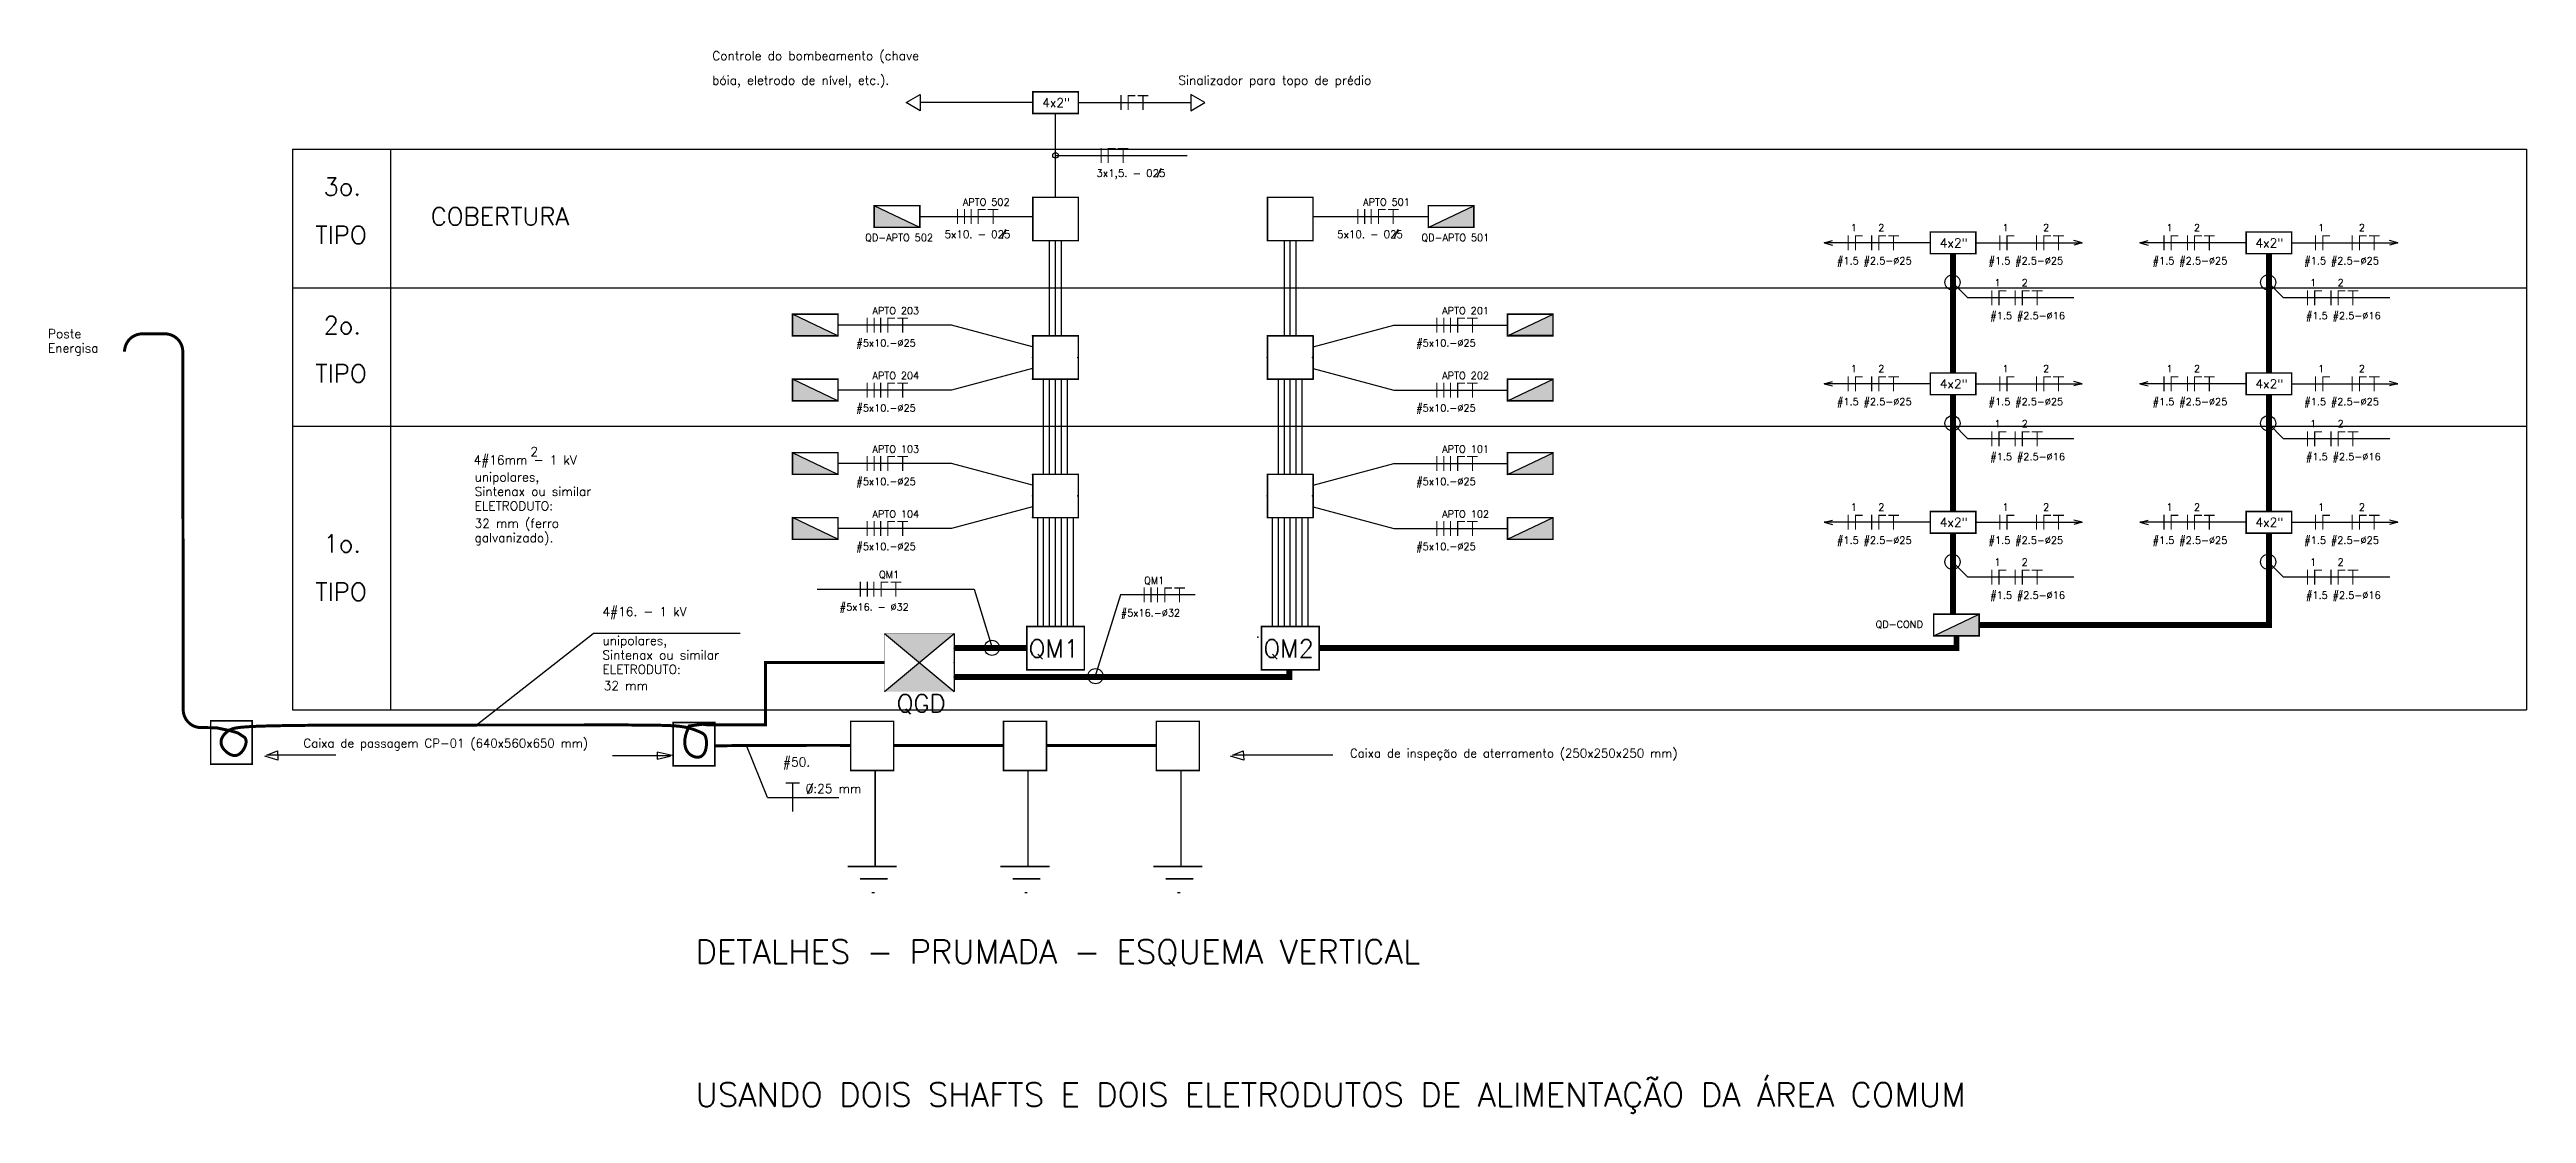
# Model space of a CAD drawing. Header units: millimetres. Extents: x 42 to 552, y 43 to 535.
# Drawn here: x 419.51 to 461.16, y 486.89 to 504.77 of the extents above; entities that cross this region are included whole.
import ezdxf
from ezdxf.enums import TextEntityAlignment as Align

# ---------------------------------------------------------------- set-up
doc = ezdxf.new("R2010")
doc.units = ezdxf.units.MM
doc.header["$LTSCALE"] = 0.75
doc.header["$MEASUREMENT"] = 0
for name, color, linetype in [('CIRCUITOS', 7, 'Continuous'), ('DETALHES-DIVERSOS', 7, 'Continuous'), ('ENTRADA', 7, 'Continuous')]:
    doc.layers.add(name, color=color, linetype=linetype)
doc.styles.add('ROMANS', font='romans.shx')

msp = doc.modelspace()

# ---------------------------------------------------------------- texts
at = {"style": 'ROMANS'}
msp.add_text('DETALHES - PRUMADA - ESQUEMA VERTICAL', height=0.4, dxfattribs=at).set_placement((430.373, 489.406))
at = {"color": 1, "style": 'ROMANS'}
msp.add_text('USANDO DOIS SHAFTS E DOIS ELETRODUTOS DE ALIMENTAÇÃO DA ÁREA COMUM', height=0.4, dxfattribs=at).set_placement((430.373, 487.003))
at = {"layer": 'DETALHES-DIVERSOS', "style": 'ROMANS'}
for s, height, p in [('Controle do bombeamento (chave', 0.15, (430.656, 504.589)), ('bóia, eletrodo de nível, etc.).', 0.15, (430.656, 504.177)), ('4x2"', 0.15, (436.205, 503.798)), ('Sinalizador para topo de prédio', 0.15, (438.493, 504.177)), ('3x1,5. - 025', 0.126, (437.116, 502.627)), ('3o.', 0.3, (424.121, 502.313)), ('COBERTURA', 0.3, (425.923, 501.814)), ('TIPO', 0.3, (423.986, 501.502)), ('QD-APTO 502', 0.12, (433.227, 501.548)), ('5x10. - 025', 0.126, (434.563, 501.6)), ('5x10. - 025', 0.126, (441.163, 501.6)), ('QD-APTO 501', 0.12, (442.581, 501.548)), ('4x2"', 0.15, (451.297, 501.443)), ('4x2"', 0.15, (456.605, 501.443)), ('#1.5 #2.5-%%C25', 0.12, (449.568, 501.158)), ('#1.5 #2.5-%%C25', 0.12, (452.117, 501.158)), ('#1.5 #2.5-%%C25', 0.12, (454.876, 501.158)), ('#1.5 #2.5-%%C25', 0.12, (457.425, 501.158)), ('2o.', 0.3, (424.121, 499.985)), ('#1.5 #2.5-%%C16', 0.12, (452.146, 500.235)), ('#1.5 #2.5-%%C16', 0.12, (457.454, 500.235)), ('Poste', 0.15, (419.488, 499.918)), ('Energisa', 0.15, (419.488, 499.675)), ('#5x10.-%%C25', 0.12, (433.081, 499.777)), ('#5x10.-%%C25', 0.12, (442.495, 499.777)), ('TIPO', 0.3, (423.986, 499.174)), ('#1.5 #2.5-%%C25', 0.12, (449.568, 498.79)), ('4x2"', 0.15, (451.297, 499.075)), ('#1.5 #2.5-%%C25', 0.12, (452.117, 498.79)), ('#1.5 #2.5-%%C25', 0.12, (454.876, 498.79)), ('4x2"', 0.15, (456.605, 499.075)), ('#1.5 #2.5-%%C25', 0.12, (457.425, 498.79)), ('#5x10.-%%C25', 0.12, (433.081, 498.685)), ('#5x10.-%%C25', 0.12, (442.495, 498.685)), ('4#16mm - 1 kV', 0.15, (426.644, 497.795)), ('2', 0.15, (427.599, 497.937)), ('#1.5 #2.5-%%C16', 0.12, (452.146, 497.866)), ('#1.5 #2.5-%%C16', 0.12, (457.454, 497.866)), ('Sintenax ou similar', 0.15, (426.661, 497.266)), ('unipolares,', 0.15, (426.661, 497.509)), ('#5x10.-%%C25', 0.12, (433.081, 497.449)), ('#5x10.-%%C25', 0.12, (442.495, 497.449)), ('32 mm (ferro', 0.15, (426.66, 496.73)), ('ELETRODUTO: ', 0.15, (426.661, 497.023)), ('4x2"', 0.15, (451.297, 496.747)), ('4x2"', 0.15, (456.605, 496.747)), ('1o.', 0.3, (424.121, 496.317)), ('galvanizado).', 0.15, (426.66, 496.488)), ('#5x10.-%%C25', 0.12, (433.081, 496.357)), ('#5x10.-%%C25', 0.12, (442.495, 496.357)), ('#1.5 #2.5-%%C25', 0.12, (449.568, 496.462)), ('#1.5 #2.5-%%C25', 0.12, (452.117, 496.462)), ('#1.5 #2.5-%%C25', 0.12, (454.876, 496.462)), ('#1.5 #2.5-%%C25', 0.12, (457.425, 496.462)), ('TIPO', 0.3, (423.986, 495.506)), ('#1.5 #2.5-%%C16', 0.12, (452.146, 495.538)), ('#1.5 #2.5-%%C16', 0.12, (457.454, 495.538)), ('4#16. - 1 kV', 0.15, (428.811, 495.247)), ('#5x16. - %%C32', 0.12, (432.8, 495.341)), ('#5x16.-%%C32', 0.12, (437.526, 495.241)), ('unipolares,', 0.15, (428.811, 494.761)), ('QM1', 0.3, (435.977, 494.551)), ('QM2', 0.3, (439.924, 494.551)), ('QD-COND', 0.12, (450.216, 495.049)), ('Sintenax ou similar', 0.15, (428.811, 494.518)), ('ELETRODUTO: ', 0.15, (428.811, 494.275)), ('32 mm', 0.15, (428.832, 494.003)), ('QGD', 0.3, (433.758, 493.63)), ('#50.', 0.15, (431.848, 492.72)), ('0:25 mm', 0.15, (432.228, 492.273))]:
    msp.add_text(s, height=height, dxfattribs=at).set_placement(p)
at = {"layer": 'ENTRADA', "style": 'ROMANS'}
for s, p in [('Caixa de passagem CP-01 (640x560x650 mm)', (423.783, 493.038)), ('Caixa de inspeção de aterramento (250x250x250 mm)', (441.38, 492.87))]:
    msp.add_text(s, height=0.1452, dxfattribs=at).set_placement(p)

# ---------------------------------------------------------------- blocks, each defined once
blk = doc.blocks.new('A$C70AA6701')
at = {"const_width": 0.018}
for points in [[(0.206, 0.252), (0.206, 0)], [(0.326, 0.252), (0.326, 0)], [(0.332, 0.243), (0.449, 0.243)], [(0.485, 0.243), (0.665, 0.243)], [(0.575, 0.252), (0.575, 0)]]:
    blk.add_lwpolyline(points, dxfattribs=at)
at = {"style": 'ROMANS', "flags": 8}
blk.add_attdef('001', text='', height=0.12, dxfattribs=at).set_placement((0.137, 0.38), align=Align.MIDDLE_CENTER)
blk = doc.blocks.new('FFFNT')
at = {"const_width": 0.24}
for points in [[(0.12, 1.68), (0.12, -1.68)], [(1.68, 1.68), (1.68, -1.68)], [(3.16, 1.68), (3.16, -1.68)], [(4.76, 1.68), (4.76, -1.68)], [(4.84, 1.56), (6.4, 1.56)], [(6.88, 1.56), (9.28, 1.56)], [(8.08, 1.68), (8.08, -1.68)]]:
    blk.add_lwpolyline(points, dxfattribs=at)
at = {"style": 'ROMANS', "flags": 8}
blk.add_attdef('001', text='', height=1.6, dxfattribs=at).set_placement((2.25, 3.39), align=Align.MIDDLE_CENTER)
blk = doc.blocks.new('A$C299C4914')
at = {"const_width": 0.018}
for points in [[(0.043, 0.252), (0.043, 0)], [(0.163, 0.252), (0.163, 0)], [(0.169, 0.243), (0.286, 0.243)]]:
    blk.add_lwpolyline(points, dxfattribs=at)
at = {"style": 'ROMANS', "flags": 8}
blk.add_attdef('001', text='', height=0.12, dxfattribs=at).set_placement((0.137, 0.38), align=Align.MIDDLE_CENTER)
blk = doc.blocks.new('A$C6F0B5A82')
at = {"const_width": 0.018}
for points in [[(0.009, 0.252), (0.009, 0)], [(0.129, 0.252), (0.129, 0)], [(0.135, 0.243), (0.252, 0.243)], [(0.288, 0.243), (0.468, 0.243)], [(0.378, 0.252), (0.378, 0)]]:
    blk.add_lwpolyline(points, dxfattribs=at)
at = {"style": 'ROMANS', "flags": 8}
blk.add_attdef('001', text='', height=0.12, dxfattribs=at).set_placement((0.17, 0.38), align=Align.MIDDLE_CENTER)

# ---------------------------------------------------------------- hatches: boundary and pattern name
h = msp.add_hatch(color=256)
h.dxf.hatch_style = 1
h.paths.add_polyline_path([(443.462, 502.143), (442.697, 501.779), (443.462, 501.779)])
h.paths.add_polyline_path([(433.38, 502.143), (433.38, 501.779), (434.146, 501.779)])
h = msp.add_hatch(color=256)
h.dxf.hatch_style = 1
h.paths.add_polyline_path([(432.005, 497.993), (432.005, 497.629), (432.77, 497.629)])
h.paths.add_polyline_path([(432.005, 496.901), (432.005, 496.537), (432.77, 496.537)])
h.paths.add_polyline_path([(432.005, 499.228), (432.005, 498.864), (432.77, 498.864)])
h.paths.add_polyline_path([(432.005, 500.32), (432.005, 499.956), (432.77, 499.956)])
h = msp.add_hatch()
h.set_pattern_fill('ANGLE', color=256)
h.set_pattern_definition([(0, (-2157.861, -862.1126), (0, 6.985), [5.08, -1.905]), (90, (-2157.861, -862.1126), (-6.985, 4e-16), [5.08, -1.905])])
h.paths.add_polyline_path([(444.794, 499.228), (444.028, 498.864), (444.794, 498.864)])
h.paths.add_polyline_path([(444.794, 500.32), (444.028, 499.956), (444.794, 499.956)])
h = msp.add_hatch(color=256)
h.dxf.hatch_style = 1
h.paths.add_polyline_path([(444.794, 500.32), (444.028, 499.956), (444.794, 499.956)])
h.paths.add_polyline_path([(444.794, 499.228), (444.028, 498.864), (444.794, 498.864)])
h = msp.add_hatch(color=256)
h.dxf.hatch_style = 1
h.paths.add_polyline_path([(432.005, 497.993), (432.005, 497.629), (432.77, 497.629)])
h = msp.add_hatch(color=256)
h.dxf.hatch_style = 1
h.paths.add_polyline_path([(444.794, 497.629), (444.794, 497.993), (444.028, 497.629)])
h = msp.add_hatch(color=256)
h.dxf.hatch_style = 1
h.paths.add_polyline_path([(444.794, 496.537), (444.794, 496.901), (444.028, 496.537)])
h = msp.add_hatch(color=256)
h.dxf.hatch_style = 1
h.paths.add_polyline_path([(451.96, 494.914), (451.96, 495.278), (451.195, 494.914)])

# ---------------------------------------------------------------- linework, layer by layer
for p, q in [((436.046, 503.875), (434.152, 503.875)), ((436.429, 502.284), (436.429, 503.693)), ((436.812, 503.875), (438.706, 503.875)), ((436.429, 502.989), (438.643, 502.989)), ((461.161, 503.092), (461.161, 493.67)), ((434.146, 501.779), (433.38, 502.143)), ((434.152, 501.961), (436.046, 501.961)), ((440.759, 501.961), (442.69, 501.961)), ((442.697, 501.779), (443.462, 502.143)), ((436.329, 499.956), (436.329, 501.556)), ((436.429, 499.956), (436.429, 501.556)), ((436.529, 499.956), (436.529, 501.556)), ((440.276, 499.956), (440.276, 501.556)), ((440.376, 499.956), (440.376, 501.556)), ((440.476, 499.956), (440.476, 501.556)), ((449.355, 501.52), (449.49, 501.556)), ((449.355, 501.52), (449.49, 501.483)), ((453.688, 501.52), (453.552, 501.556)), ((453.688, 501.52), (453.552, 501.483)), ((454.663, 501.52), (454.799, 501.556)), ((454.663, 501.52), (454.799, 501.483)), ((458.996, 501.52), (458.86, 501.556)), ((458.996, 501.52), (458.86, 501.483)), ((432.77, 499.956), (432.005, 500.32)), ((444.028, 499.956), (444.794, 500.32)), ((434.681, 500.138), (432.777, 500.138)), ((436.04, 499.774), (434.681, 500.138)), ((436.046, 499.956), (436.046, 499.228)), ((436.812, 499.956), (436.812, 499.228)), ((439.993, 499.956), (439.993, 499.228)), ((440.759, 499.774), (442.117, 500.138)), ((440.759, 499.956), (440.759, 499.228)), ((442.117, 500.138), (444.022, 500.138)), ((436.04, 499.41), (434.681, 499.046)), ((440.759, 499.41), (442.117, 499.046)), ((432.77, 498.864), (432.005, 499.228)), ((432.77, 498.864), (432.005, 499.228)), ((434.681, 499.046), (432.777, 499.046)), ((436.229, 497.629), (436.229, 499.228)), ((436.329, 497.629), (436.329, 499.228)), ((436.429, 497.629), (436.429, 499.228)), ((436.529, 497.629), (436.529, 499.228)), ((436.629, 497.629), (436.629, 499.228)), ((440.176, 497.629), (440.176, 499.228)), ((440.276, 497.629), (440.276, 499.228)), ((440.376, 497.629), (440.376, 499.228)), ((440.476, 497.629), (440.476, 499.228)), ((440.576, 497.629), (440.576, 499.228)), ((442.117, 499.046), (444.022, 499.046)), ((444.028, 498.864), (444.794, 499.228)), ((444.028, 498.864), (444.794, 499.228)), ((449.355, 499.151), (449.49, 499.187)), ((449.355, 499.151), (449.49, 499.115)), ((453.688, 499.151), (453.552, 499.187)), ((453.688, 499.151), (453.552, 499.115)), ((454.663, 499.151), (454.799, 499.187)), ((454.663, 499.151), (454.799, 499.115)), ((458.996, 499.151), (458.86, 499.187)), ((458.996, 499.151), (458.86, 499.115)), ((432.77, 497.629), (432.005, 497.993)), ((434.681, 497.811), (432.777, 497.811)), ((436.04, 497.447), (434.681, 497.811)), ((440.759, 497.447), (442.117, 497.811)), ((442.117, 497.811), (444.022, 497.811)), ((444.028, 497.629), (444.794, 497.993)), ((436.046, 497.629), (436.046, 496.901)), ((436.812, 497.629), (436.812, 496.901)), ((439.993, 497.629), (439.993, 496.901)), ((440.759, 497.629), (440.759, 496.901)), ((432.77, 496.537), (432.005, 496.901)), ((432.77, 496.537), (432.005, 496.901)), ((436.04, 497.083), (434.681, 496.719)), ((436.129, 495.073), (436.129, 496.901)), ((436.229, 495.073), (436.229, 496.901)), ((436.329, 495.073), (436.329, 496.901)), ((436.429, 495.073), (436.429, 496.901)), ((436.529, 495.073), (436.529, 496.901)), ((436.629, 495.073), (436.629, 496.901)), ((436.729, 495.073), (436.729, 496.901)), ((440.076, 495.073), (440.076, 496.901)), ((440.176, 495.073), (440.176, 496.901)), ((440.276, 495.073), (440.276, 496.901)), ((440.376, 495.073), (440.376, 496.901)), ((440.476, 495.073), (440.476, 496.901)), ((440.576, 495.073), (440.576, 496.901)), ((440.676, 495.073), (440.676, 496.901)), ((440.759, 497.083), (442.117, 496.719)), ((444.028, 496.537), (444.794, 496.901)), ((444.028, 496.537), (444.794, 496.901)), ((449.355, 496.823), (449.49, 496.86)), ((453.688, 496.823), (453.552, 496.86)), ((454.663, 496.823), (454.799, 496.86)), ((458.996, 496.823), (458.86, 496.86)), ((434.681, 496.719), (432.777, 496.719)), ((442.117, 496.719), (444.022, 496.719)), ((449.355, 496.823), (449.49, 496.787)), ((453.688, 496.823), (453.552, 496.787)), ((454.663, 496.823), (454.799, 496.787)), ((458.996, 496.823), (458.86, 496.787)), ((451.195, 494.914), (451.96, 495.278)), ((451.195, 494.914), (451.96, 495.278)), ((434.723, 494.953), (434.723, 493.977)), ((436.913, 495.073), (436.913, 494.345))]:
    msp.add_line(p, q)
for points in [[(433.919, 503.875), (434.152, 504.01), (434.152, 503.74)], [(438.939, 503.875), (438.706, 504.01), (438.706, 503.74)]]:
    msp.add_lwpolyline(points, close=True)
msp.add_circle((436.429, 502.989), 0.0471)
for p in [(436.043, 499.956), (436.809, 499.956), (439.99, 499.956), (440.756, 499.956), (436.04, 499.592), (436.805, 499.592), (439.987, 499.592), (440.752, 499.592), (436.043, 499.228), (436.809, 499.228), (439.99, 499.228), (440.756, 499.228), (436.043, 497.629), (436.809, 497.629), (439.99, 497.629), (440.756, 497.629), (436.04, 497.265), (436.043, 496.901), (436.805, 497.265), (436.809, 496.901), (439.987, 497.265), (439.99, 496.901), (440.752, 497.265), (440.756, 496.901), (439.828, 494.892), (434.723, 494.709), (434.723, 494.465), (436.704, 494.709), (434.723, 494.221)]:
    msp.add_point(p)
at = {"layer": 'DETALHES-DIVERSOS'}
for p, q in [((423.599, 503.092), (423.599, 493.67)), ((423.599, 503.092), (461.161, 503.092)), ((425.246, 503.092), (425.246, 493.67)), ((438.201, 502.768), (438.133, 502.615)), ((435.586, 501.741), (435.518, 501.587)), ((442.186, 501.741), (442.119, 501.587)), ((451.139, 501.52), (449.355, 501.52)), ((451.904, 501.52), (453.688, 501.52)), ((456.447, 501.52), (454.663, 501.52)), ((457.212, 501.52), (458.996, 501.52)), ((423.599, 500.764), (461.161, 500.764)), ((451.51, 500.855), (451.768, 500.596)), ((456.818, 500.855), (457.077, 500.596)), ((453.552, 500.596), (451.768, 500.596)), ((458.861, 500.596), (457.077, 500.596)), ((451.139, 499.151), (449.355, 499.151)), ((451.904, 499.151), (453.688, 499.151)), ((456.447, 499.151), (454.663, 499.151)), ((457.212, 499.151), (458.996, 499.151)), ((423.599, 498.436), (461.161, 498.436)), ((451.51, 498.487), (451.768, 498.228)), ((453.552, 498.228), (451.768, 498.228)), ((456.818, 498.487), (457.077, 498.228)), ((458.861, 498.228), (457.077, 498.228)), ((451.139, 496.823), (449.355, 496.823)), ((451.904, 496.823), (453.688, 496.823)), ((456.447, 496.823), (454.663, 496.823)), ((457.212, 496.823), (458.996, 496.823)), ((451.51, 496.159), (451.768, 495.9)), ((456.818, 496.159), (457.077, 495.9)), ((432.423, 495.702), (435.058, 495.702)), ((435.058, 495.702), (435.371, 494.696)), ((437.52, 495.602), (437.09, 494.221)), ((438.775, 495.602), (437.52, 495.602)), ((453.552, 495.9), (451.768, 495.9)), ((458.861, 495.9), (457.077, 495.9)), ((426.69, 493.415), (428.656, 494.955)), ((428.656, 494.962), (431.124, 494.962)), ((433.551, 494.953), (434.723, 493.977)), ((433.551, 493.977), (434.723, 494.953)), ((423.599, 493.67), (461.161, 493.67)), ((423.355, 492.826), (423.134, 492.893)), ((423.163, 492.912), (423.346, 492.98)), ((424.329, 492.912), (423.173, 492.912)), ((423.346, 492.98), (423.355, 492.826)), ((428.982, 492.903), (429.962, 492.903)), ((429.731, 492.96), (429.731, 492.845)), ((429.981, 492.903), (429.731, 492.96)), ((429.731, 492.845), (429.952, 492.893)), ((431.584, 492.2), (431.231, 493.071)), ((439.594, 492.826), (439.373, 492.893)), ((439.402, 492.912), (439.584, 492.98)), ((441.093, 492.912), (439.411, 492.912)), ((439.584, 492.98), (439.594, 492.826)), ((432.124, 492.439), (431.895, 492.439)), ((432.005, 492.439), (432.005, 491.961)), ((432.345, 492.434), (432.257, 492.255)), ((431.584, 492.2), (432.787, 492.2))]:
    msp.add_line(p, q, dxfattribs=at)
at = {"layer": 'DETALHES-DIVERSOS', "flags": 128}
for points, const_width in [([(436.812, 504.057), (436.812, 503.693), (436.046, 503.693), (436.046, 504.057)], 0.025), ([(436.046, 502.284), (436.046, 501.556), (436.812, 501.556), (436.812, 502.284)], 0.025), ([(439.993, 502.284), (439.993, 501.556), (440.759, 501.556), (440.759, 502.284)], 0.025), ([(433.38, 502.143), (433.38, 501.779), (434.146, 501.779), (434.146, 502.143)], 0.025), ([(443.462, 502.143), (443.462, 501.779), (442.697, 501.779), (442.697, 502.143)], 0.025), ([(451.904, 501.702), (451.904, 501.338), (451.139, 501.338), (451.139, 501.702)], 0.025), ([(457.212, 501.702), (457.212, 501.338), (456.447, 501.338), (456.447, 501.702)], 0.025), ([(432.005, 500.32), (432.005, 499.956), (432.77, 499.956), (432.77, 500.32)], 0.025), ([(444.794, 500.32), (444.794, 499.956), (444.028, 499.956), (444.028, 500.32)], 0.025), ([(436.046, 499.956), (436.046, 499.228), (436.812, 499.228), (436.812, 499.956)], 0.025), ([(439.993, 499.956), (439.993, 499.228), (440.759, 499.228), (440.759, 499.956)], 0.025), ([(432.005, 499.228), (432.005, 498.864), (432.77, 498.864), (432.77, 499.228)], 0.025), ([(432.005, 499.228), (432.005, 498.864), (432.77, 498.864), (432.77, 499.228)], 0.025), ([(444.794, 499.228), (444.794, 498.864), (444.028, 498.864), (444.028, 499.228)], 0.025), ([(444.794, 499.228), (444.794, 498.864), (444.028, 498.864), (444.028, 499.228)], 0.025), ([(451.904, 499.333), (451.904, 498.969), (451.139, 498.969), (451.139, 499.333)], 0.025), ([(457.212, 499.333), (457.212, 498.969), (456.447, 498.969), (456.447, 499.333)], 0.025), ([(432.005, 497.993), (432.005, 497.629), (432.77, 497.629), (432.77, 497.993)], 0.025), ([(444.794, 497.993), (444.794, 497.629), (444.028, 497.629), (444.028, 497.993)], 0.025), ([(436.046, 497.629), (436.046, 496.901), (436.812, 496.901), (436.812, 497.629)], 0.025), ([(439.993, 497.629), (439.993, 496.901), (440.759, 496.901), (440.759, 497.629)], 0.025), ([(432.005, 496.901), (432.005, 496.537), (432.77, 496.537), (432.77, 496.901)], 0.025), ([(432.005, 496.901), (432.005, 496.537), (432.77, 496.537), (432.77, 496.901)], 0.025), ([(444.794, 496.901), (444.794, 496.537), (444.028, 496.537), (444.028, 496.901)], 0.025), ([(444.794, 496.901), (444.794, 496.537), (444.028, 496.537), (444.028, 496.901)], 0.025), ([(451.904, 497.005), (451.904, 496.641), (451.139, 496.641), (451.139, 497.005)], 0.025), ([(457.212, 497.005), (457.212, 496.641), (456.447, 496.641), (456.447, 497.005)], 0.025), ([(451.96, 495.278), (451.96, 494.914), (451.195, 494.914), (451.195, 495.278)], 0.025), ([(451.96, 495.278), (451.96, 494.914), (451.195, 494.914), (451.195, 495.278)], 0.025), ([(433.551, 494.953), (433.551, 493.977), (434.723, 493.977), (434.723, 494.953)], 0.005), ([(435.945, 495.073), (435.945, 494.345), (436.913, 494.345), (436.913, 495.073)], 0.025), ([(439.892, 495.073), (439.892, 494.345), (440.861, 494.345), (440.861, 495.073)], 0.025), ([(422.223, 493.487), (422.223, 492.759), (422.922, 492.759), (422.922, 493.487)], 0.025), ([(430, 493.459), (430, 492.731), (430.699, 492.731), (430.699, 493.459)], 0.025), ([(432.984, 493.479), (432.984, 492.653), (433.707, 492.653), (433.707, 493.479)], 0.025), ([(435.554, 493.479), (435.554, 492.653), (436.277, 492.653), (436.277, 493.479)], 0.025), ([(438.124, 493.479), (438.124, 492.653), (438.847, 492.653), (438.847, 493.479)], 0.025)]:
    msp.add_lwpolyline(points, close=True, dxfattribs=dict(at, const_width=const_width))
for points, const_width in [([(451.521, 499.333), (451.521, 501.338)], 0.1), ([(456.83, 499.333), (456.83, 501.338)], 0.1), ([(451.521, 497.005), (451.521, 498.969)], 0.1), ([(456.83, 497.005), (456.83, 498.969)], 0.1), ([(451.521, 495.278), (451.521, 496.641)], 0.1), ([(451.96, 495.096), (456.83, 495.096), (456.83, 496.641)], 0.1), ([(440.861, 494.709), (451.578, 494.709), (451.578, 494.914)], 0.1), ([(433.551, 494.465), (431.553, 494.465), (431.552, 493.421), (430.675, 493.417), (430.596, 493.417), (430.496, 493.429), (430.268, 493.401), (430.258, 493.376), (430.247, 493.35), (430.237, 493.324), (430.227, 493.297), (430.217, 493.269), (430.209, 493.241), (430.203, 493.212), (430.198, 493.183), (430.195, 493.153), (430.195, 493.123), (430.197, 493.093), (430.201, 493.064), (430.208, 493.036), (430.217, 493.009), (430.229, 492.984), (430.245, 492.96), (430.263, 492.94), (430.283, 492.921), (430.306, 492.906), (430.329, 492.894), (430.354, 492.884), (430.378, 492.878), (430.402, 492.875), (430.425, 492.875), (430.446, 492.879), (430.465, 492.887), (430.483, 492.898), (430.499, 492.912), (430.513, 492.928), (430.525, 492.948), (430.536, 492.97), (430.544, 492.995), (430.551, 493.022), (430.556, 493.05), (430.559, 493.079), (430.56, 493.108), (430.559, 493.137), (430.557, 493.164), (430.552, 493.189), (430.546, 493.211), (430.539, 493.23), (430.529, 493.246), (430.518, 493.259), (430.504, 493.27), (430.489, 493.28), (430.471, 493.29), (430.451, 493.299), (430.429, 493.308), (430.404, 493.318), (430.376, 493.329), (430.346, 493.341), (430.312, 493.352), (430.274, 493.363), (430.232, 493.373), (430.186, 493.383), (430.135, 493.391), (430.078, 493.398), (430.01, 493.403), (429.922, 493.408), (429.808, 493.411), (429.661, 493.414), (429.474, 493.415), (429.239, 493.417), (428.951, 493.417), (428.935, 493.417)], 0.05), ([(434.723, 494.709), (435.945, 494.709)], 0.1), ([(434.723, 494.221), (440.359, 494.221), (440.359, 494.345)], 0.1), ([(432.984, 493.074), (432.757, 493.075), (432.336, 493.075), (431.902, 493.074), (431.47, 493.073), (431.056, 493.07), (430.699, 493.068)], 0.05), ([(435.554, 493.072), (433.707, 493.074)], 0.05), ([(438.124, 493.07), (436.277, 493.072)], 0.05), ([(433.397, 492.636), (433.397, 491.038)], 0.025), ([(435.967, 492.636), (435.967, 491.038)], 0.025), ([(438.537, 492.636), (438.537, 491.038)], 0.025), ([(432.932, 491.038), (433.759, 491.038)], 0.025), ([(435.503, 491.038), (436.329, 491.038)], 0.025), ([(438.073, 491.038), (438.899, 491.038)], 0.025), ([(433.139, 490.831), (433.604, 490.831)], 0.025), ([(433.338, 490.6), (433.386, 490.6)], 0.025), ([(435.709, 490.831), (436.174, 490.831)], 0.025), ([(435.908, 490.6), (435.956, 490.6)], 0.025), ([(438.279, 490.831), (438.744, 490.831)], 0.025), ([(438.478, 490.6), (438.526, 490.6)], 0.025)]:
    msp.add_lwpolyline(points, dxfattribs=dict(at, const_width=const_width))
at = {"layer": 'DETALHES-DIVERSOS', "const_width": 0.05, "flags": 128}
msp.add_lwpolyline([(428.951, 493.417), (424.612, 493.416), (424.198, 493.414), (423.819, 493.411), (423.49, 493.407), (423.223, 493.402), (423.015, 493.396), (422.857, 493.388), (422.741, 493.379), (422.658, 493.369), (422.602, 493.357), (422.564, 493.343), (422.536, 493.328), (422.511, 493.312), (422.488, 493.294), (422.467, 493.275), (422.449, 493.255), (422.433, 493.234), (422.42, 493.212), (422.409, 493.19), (422.402, 493.168), (422.398, 493.146), (422.397, 493.123), (422.4, 493.101), (422.405, 493.08), (422.414, 493.058), (422.425, 493.036), (422.439, 493.015), (422.457, 492.995), (422.477, 492.975), (422.499, 492.956), (422.523, 492.939), (422.548, 492.924), (422.575, 492.913), (422.601, 492.906), (422.628, 492.903), (422.655, 492.906), (422.68, 492.914), (422.704, 492.928), (422.727, 492.946), (422.748, 492.968), (422.767, 492.992), (422.783, 493.018), (422.797, 493.046), (422.808, 493.074), (422.816, 493.101), (422.819, 493.128), (422.818, 493.155), (422.812, 493.18), (422.799, 493.204), (422.686, 493.28), (422.676, 493.284), (422.626, 493.3), (422.573, 493.315), (422.517, 493.328), (422.461, 493.34), (422.408, 493.351), (422.359, 493.361), (422.318, 493.371), (422.06, 493.373, -0.411144), (421.762, 493.673), (421.754, 499.693, 0.412094), (421.454, 499.99), (421.075, 499.99, 0.412094), (420.775, 499.693, 0.412094)], format="xyb", dxfattribs=at)
at = {"layer": 'DETALHES-DIVERSOS'}
for centre, radius in [((451.51, 500.855), 0.127), ((456.818, 500.855), 0.127), ((451.51, 498.487), 0.127), ((456.818, 498.487), 0.127), ((451.51, 496.159), 0.127), ((456.818, 496.159), 0.127), ((435.36, 494.713), 0.127), ((435.34, 494.709), 0.0428), ((437.101, 494.238), 0.127)]:
    msp.add_circle(centre, radius, dxfattribs=at)
msp.add_solid([(433.551, 494.953), (434.723, 494.953), (434.723, 493.977), (433.551, 493.977)], dxfattribs=at)

# ---------------------------------------------------------------- block references
for p in [(437.324, 503.749), (436.989, 502.863)]:
    msp.add_blockref('A$C70AA6701', p)
for name, p, values in [('A$C299C4914', (449.715, 501.394), {'001': '1'}), ('A$C6F0B5A82', (450.142, 501.394), {'001': '2'}), ('A$C299C4914', (452.264, 501.394), {'001': '1'}), ('A$C6F0B5A82', (452.915, 501.394), {'001': '2'}), ('A$C299C4914', (455.023, 501.394), {'001': '1'}), ('A$C6F0B5A82', (455.451, 501.394), {'001': '2'}), ('A$C299C4914', (457.573, 501.394), {'001': '1'}), ('A$C6F0B5A82', (458.223, 501.394), {'001': '2'}), ('A$C299C4914', (452.129, 500.47), {'001': '1'}), ('A$C6F0B5A82', (452.556, 500.47), {'001': '2'}), ('A$C299C4914', (457.437, 500.47), {'001': '1'}), ('A$C6F0B5A82', (457.865, 500.47), {'001': '2'}), ('A$C299C4914', (449.715, 499.025), {'001': '1'}), ('A$C6F0B5A82', (450.142, 499.025), {'001': '2'}), ('A$C299C4914', (452.264, 499.025), {'001': '1'}), ('A$C6F0B5A82', (452.915, 499.025), {'001': '2'}), ('A$C299C4914', (455.023, 499.025), {'001': '1'}), ('A$C6F0B5A82', (455.451, 499.025), {'001': '2'}), ('A$C299C4914', (457.573, 499.025), {'001': '1'}), ('A$C6F0B5A82', (458.223, 499.025), {'001': '2'}), ('A$C299C4914', (452.129, 498.102), {'001': '1'}), ('A$C6F0B5A82', (452.556, 498.102), {'001': '2'}), ('A$C299C4914', (457.437, 498.102), {'001': '1'}), ('A$C6F0B5A82', (457.865, 498.102), {'001': '2'}), ('A$C299C4914', (449.715, 496.697), {'001': '1'}), ('A$C6F0B5A82', (450.142, 496.697), {'001': '2'}), ('A$C299C4914', (452.264, 496.697), {'001': '1'}), ('A$C6F0B5A82', (452.915, 496.697), {'001': '2'}), ('A$C299C4914', (455.023, 496.697), {'001': '1'}), ('A$C6F0B5A82', (455.451, 496.697), {'001': '2'}), ('A$C299C4914', (457.573, 496.697), {'001': '1'}), ('A$C6F0B5A82', (458.223, 496.697), {'001': '2'}), ('A$C299C4914', (452.129, 495.774), {'001': '1'}), ('A$C6F0B5A82', (452.556, 495.774), {'001': '2'}), ('A$C299C4914', (457.437, 495.774), {'001': '1'}), ('A$C6F0B5A82', (457.865, 495.774), {'001': '2'})]:
    msp.add_blockref(name, p).add_auto_attribs(values)
at = {"layer": 'CIRCUITOS'}
ref = msp.add_blockref('FFFNT', (434.772, 501.961), dxfattribs=dict(at, xscale=0.07500000000027285, yscale=0.07500000000027285, zscale=0.07500000000027285))
ref.add_attrib('001', 'APTO 502', dxfattribs={"layer": '0', "height": 0.12, "style": 'ROMANS', "flags": 8}).set_placement((435.263, 502.204), align=Align.MIDDLE_CENTER)
ref = msp.add_blockref('FFFNT', (441.501, 501.961), dxfattribs=dict(at, xscale=0.07500000000027285, yscale=0.07500000000027285, zscale=0.07500000000027285))
ref.add_attrib('001', 'APTO 501', dxfattribs={"layer": '0', "height": 0.12, "style": 'ROMANS', "flags": 8}).set_placement((441.993, 502.204), align=Align.MIDDLE_CENTER)
ref = msp.add_blockref('FFFNT', (433.252, 500.138), dxfattribs=dict(at, xscale=0.07500000000027285, yscale=0.07500000000027285, zscale=0.07500000000027285))
ref.add_attrib('001', 'APTO 203', dxfattribs={"layer": '0', "height": 0.12, "style": 'ROMANS', "flags": 8}).set_placement((433.743, 500.381), align=Align.MIDDLE_CENTER)
ref = msp.add_blockref('FFFNT', (442.833, 500.138), dxfattribs=dict(at, xscale=0.07500000000027285, yscale=0.07500000000027285, zscale=0.07500000000027285))
ref.add_attrib('001', 'APTO 201', dxfattribs={"layer": '0', "height": 0.12, "style": 'ROMANS', "flags": 8}).set_placement((443.324, 500.381), align=Align.MIDDLE_CENTER)
ref = msp.add_blockref('FFFNT', (433.252, 499.046), dxfattribs=dict(at, xscale=0.07500000000027285, yscale=0.07500000000027285, zscale=0.07500000000027285))
ref.add_attrib('001', 'APTO 204', dxfattribs={"layer": '0', "height": 0.12, "style": 'ROMANS', "flags": 8}).set_placement((433.743, 499.289), align=Align.MIDDLE_CENTER)
ref = msp.add_blockref('FFFNT', (442.833, 499.046), dxfattribs=dict(at, xscale=0.07500000000027285, yscale=0.07500000000027285, zscale=0.07500000000027285))
ref.add_attrib('001', 'APTO 202', dxfattribs={"layer": '0', "height": 0.12, "style": 'ROMANS', "flags": 8}).set_placement((443.324, 499.289), align=Align.MIDDLE_CENTER)
ref = msp.add_blockref('FFFNT', (433.252, 497.811), dxfattribs=dict(at, xscale=0.07500000000027285, yscale=0.07500000000027285, zscale=0.07500000000027285))
ref.add_attrib('001', 'APTO 103', dxfattribs={"layer": '0', "height": 0.12, "style": 'ROMANS', "flags": 8}).set_placement((433.743, 498.053), align=Align.MIDDLE_CENTER)
ref = msp.add_blockref('FFFNT', (442.833, 497.811), dxfattribs=dict(at, xscale=0.07500000000027285, yscale=0.07500000000027285, zscale=0.07500000000027285))
ref.add_attrib('001', 'APTO 101', dxfattribs={"layer": '0', "height": 0.12, "style": 'ROMANS', "flags": 8}).set_placement((443.324, 498.053), align=Align.MIDDLE_CENTER)
ref = msp.add_blockref('FFFNT', (433.252, 496.719), dxfattribs=dict(at, xscale=0.07500000000027285, yscale=0.07500000000027285, zscale=0.07500000000027285))
ref.add_attrib('001', 'APTO 104', dxfattribs={"layer": '0', "height": 0.12, "style": 'ROMANS', "flags": 8}).set_placement((433.743, 496.961), align=Align.MIDDLE_CENTER)
ref = msp.add_blockref('FFFNT', (442.833, 496.719), dxfattribs=dict(at, xscale=0.07500000000027285, yscale=0.07500000000027285, zscale=0.07500000000027285))
ref.add_attrib('001', 'APTO 102', dxfattribs={"layer": '0', "height": 0.12, "style": 'ROMANS', "flags": 8}).set_placement((443.324, 496.961), align=Align.MIDDLE_CENTER)
ref = msp.add_blockref('FFFNT', (433.138, 495.702), dxfattribs=dict(at, xscale=0.07500000000027285, yscale=0.07500000000027285, zscale=0.07500000000027285))
ref.add_attrib('001', 'QM1', dxfattribs={"layer": '0', "height": 0.12, "style": 'ROMANS', "flags": 8}).set_placement((433.63, 495.945), align=Align.MIDDLE_CENTER)
ref = msp.add_blockref('FFFNT', (437.908, 495.602), dxfattribs=dict(at, xscale=0.07500000000027285, yscale=0.07500000000027285, zscale=0.07500000000027285))
ref.add_attrib('001', 'QM1', dxfattribs={"layer": '0', "height": 0.12, "style": 'ROMANS', "flags": 8}).set_placement((438.088, 495.845), align=Align.MIDDLE_CENTER)

msp.set_redraw_order([(e.dxf.handle, doc.entitydb.next_handle()) for e in msp.query("TEXT MTEXT ATTDEF DIMENSION ARC_DIMENSION")])  # texts and dimensions are drawn at this point

doc.saveas('drawing.dxf')
